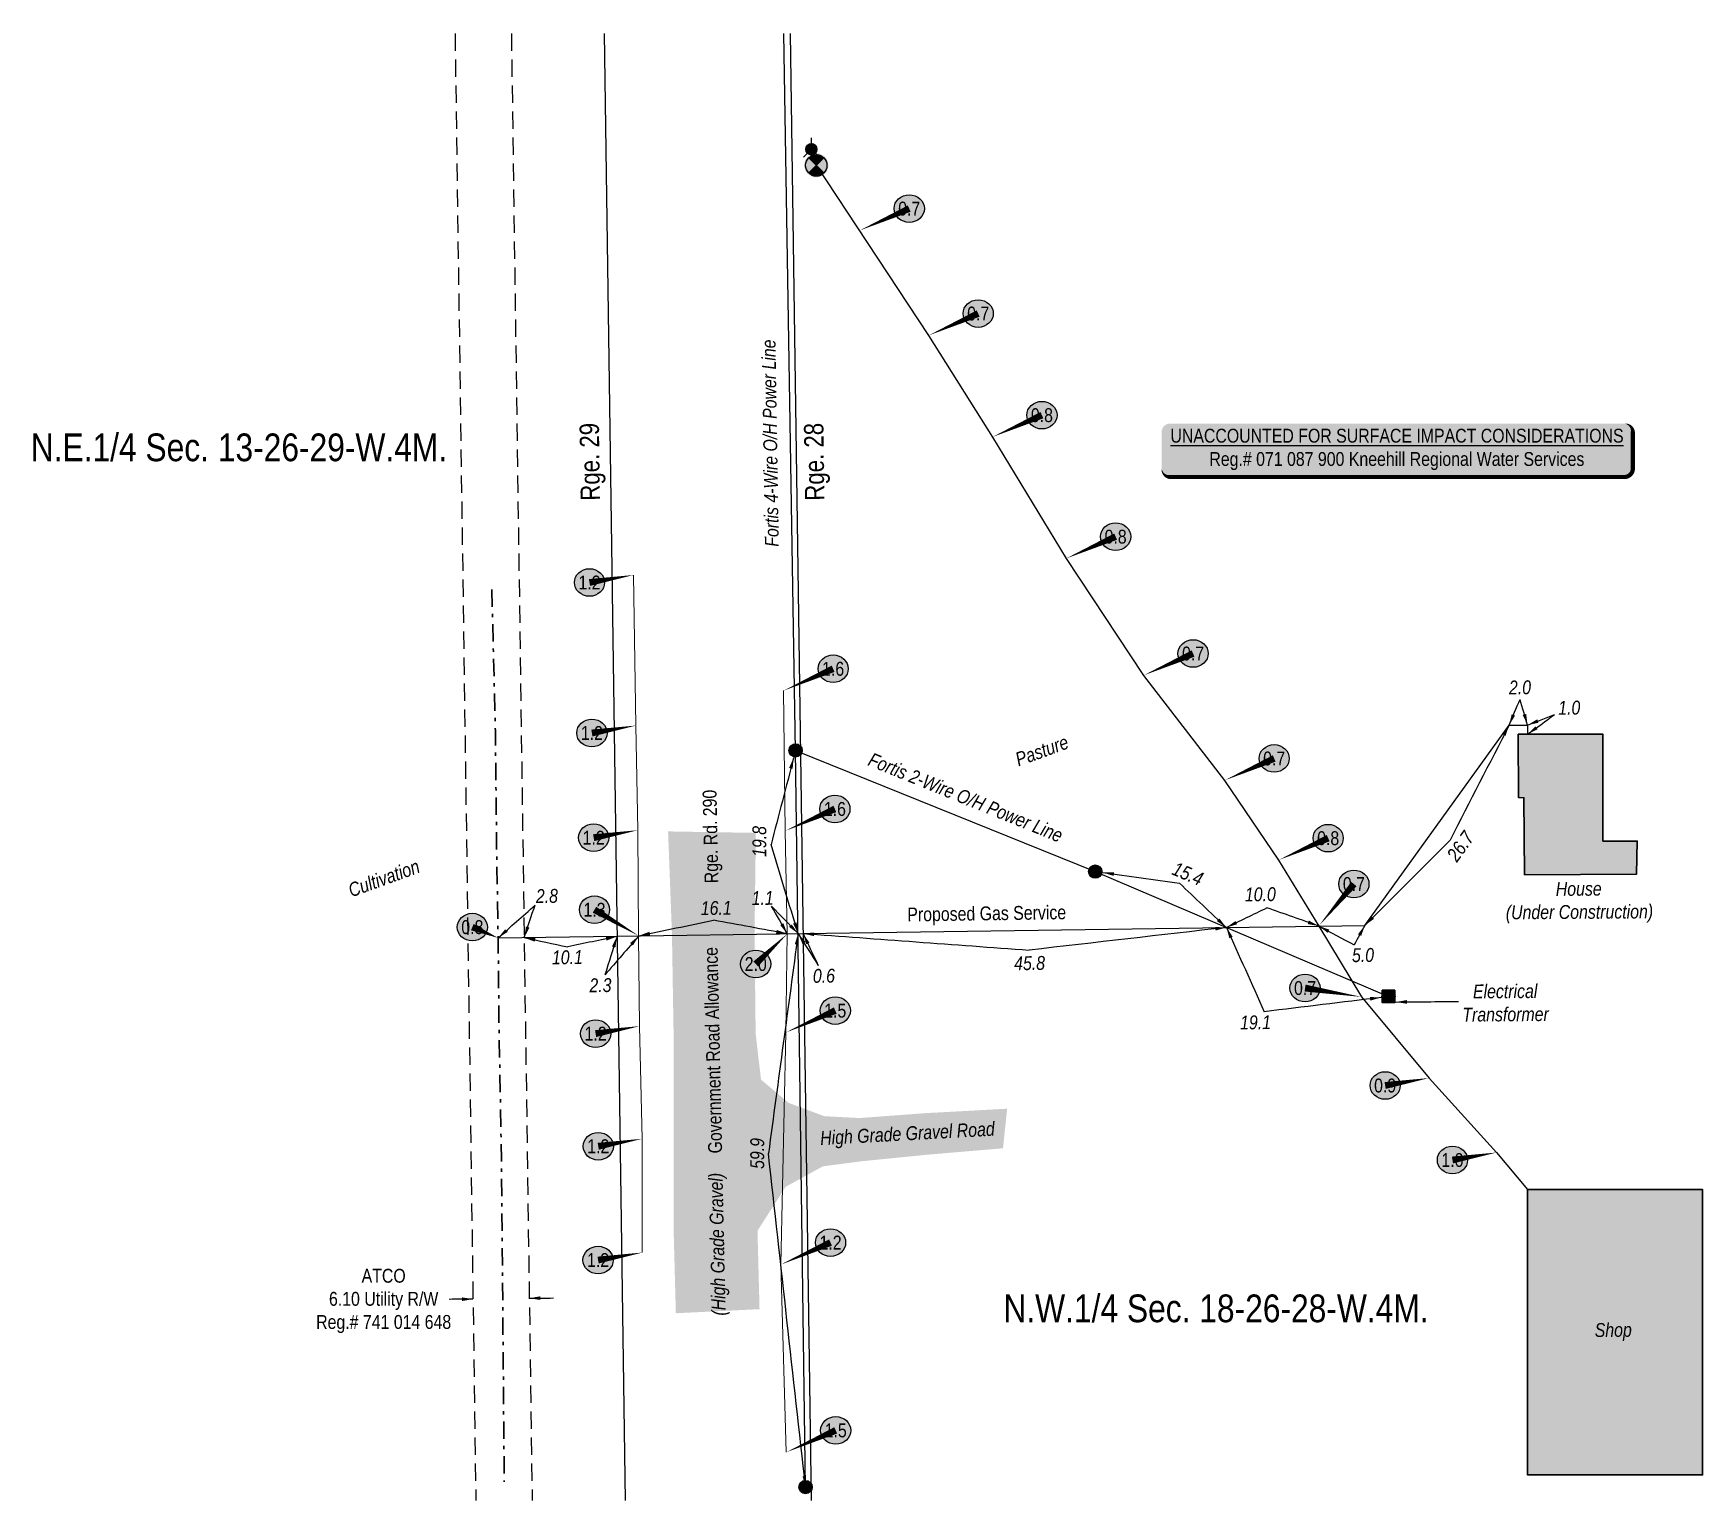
# Model space of a CAD drawing. Extents: x 75474 to 76060, y 5673202 to 5673367.
# Drawn here: x 75879.8 to 76060.3, y 5673203.2 to 5673361.9 of the extents above; entities that cross this region are included whole.
import ezdxf
from ezdxf.enums import TextEntityAlignment as Align

# ---------------------------------------------------------------- set-up
doc = ezdxf.new("R2010")
doc.units = 0
doc.header["$LTSCALE"] = 5
doc.linetypes.add('CENTERLINEX3', pattern=[5, 2.5, -1, 0.5, -1])
doc.linetypes.add('foc-FLOWLINE', pattern=[3.75, 2.5, -1.25])
for name, color, linetype, lineweight, true_color in [('AS-FIBRE-OPTIC', 7, 'foc-FIBREOP', 9, 0xff9c38), ('AS-STRUCTURE', 7, 'Continuous', 30, 0x595959), ('AS-TELUS-ATCO PIPELINES', 7, 'foc-TEL', 9, 0xff9c38), ('EXISTING PIPE IP', 7, 'CENTERLINEX3', 30, 0x3800e0)]:
    doc.layers.add(name, color=color, linetype=linetype, lineweight=lineweight, true_color=true_color)
for name, color, linetype in [('AS-POWER-BURIED-ATCO PIPELINES', 241, 'foc-POWER_BURIED'), ('AS-POWER-EXISTING-PP', 72, 'Continuous'), ('AS-POWER-OH-ATCO PIPELINES', 241, 'foc-OHPOWER'), ('AS-ROADS', 254, 'Continuous'), ('C-FLOWLINE', 13, 'foc-FLOWLINE'), ('C-SYMBOL', 7, 'Continuous'), ('CG-NOTES', 7, 'Continuous'), ('D-TXT', 6, 'Continuous'), ('F-WS-S', 8, 'Continuous'), ('L-ROAD-T', 7, 'Continuous'), ('L-SEC', 7, 'Continuous'), ('P-ELEVATION', 7, 'Continuous'), ('P-PROPOSED', 10, 'Continuous'), ('P-PROPOSED-T', 10, 'Continuous')]:
    doc.layers.add(name, color=color, linetype=linetype)
doc.layers.add('AS-STRUCTURE-H', color=7, linetype='Continuous', true_color=0xa8a8a8)
doc.layers.add('AS-STRUCTURE-T', color=7, linetype='Continuous', true_color=0x454545)
doc.layers.add('T-TEXT', color=48, linetype='Continuous', lineweight=18)
doc.layers.add('T-TIE-T', color=201, linetype='Continuous', lineweight=18)
doc.styles.add('1.0', font='ARIALN.TTF', dxfattribs={"height": 1})
doc.styles.add('175L', font='ARIALN.TTF', dxfattribs={"height": 20})
doc.styles.add('80', font='ARIALN.TTF', dxfattribs={"height": 10})
doc.styles.add('80L', font='ARIALN.TTF', dxfattribs={"height": 10})
doc.styles.add('80LS', font='ARIALNI.TTF', dxfattribs={"height": 10})
doc.styles.add('foc-LtypeFont', font='ARIALN.TTF', dxfattribs={"height": 7.35})
doc.linetypes.add('foc-FIBREOP', pattern='A,10,-1,["FO",foc-LtypeFont,S=0.2,R=0,X=-0.5,Y=-0.75],-2.75', length=13.75)
doc.linetypes.add('foc-OHPOWER', pattern='A,10,-1,["O/P",foc-LtypeFont,S=0.2,R=0,X=-0.5,Y=-0.75],-3.25', length=14.25)
doc.linetypes.add('foc-POWER_BURIED', pattern='A,10,-1,["P",foc-LtypeFont,S=0.2,R=0,X=-0.425,Y=-0.75],-2', length=13)
doc.linetypes.add('foc-TEL', pattern='A,2,-1,["T",foc-LtypeFont,S=0.2,R=0,X=-0.425,Y=-0.75],-1.24,8', length=12.24)
doc.dimstyles.new('Compass 500', dxfattribs={"dimscale": 0.5, "dimtxt": 0.9, "dimasz": 2, "dimexe": 0.2, "dimexo": 0.0625, "dimgap": 0.5, "dimtad": 0, "dimtih": 1, "dimtoh": 1, "dimzin": 0, "dimdsep": 46, "dimtxsty": '1.0', "dimcen": 0.1, "dimse1": 1, "dimse2": 1, "dimclrd": 256, "dimclrt": 256, "dimaunit": 1, "dimadec": 4, "dimazin": 0, "dimtfac": 0.06, "dimtofl": 0, "dimtmove": 0, "dimatfit": 0, "dimfxl": 0.2, "dimtolj": 1, "dimtzin": 0, "dimlwd": -1, "dimarcsym": 0})

msp = doc.modelspace()

# ---------------------------------------------------------------- texts
at = {"layer": 'AS-POWER-OH-ATCO PIPELINES', "ltscale": 0.15, "char_height": 1.4986, "attachment_point": 1, "style": '80L'}
for s, insert, rotation in [('\\pi0.043123;{\\fArial Narrow|b0|i1|c0|p34;Fortis 4-Wire O/H Power Line}', (75958.91, 5673306.33), 90.9303), ('\\pi0.043123;{\\fArial Narrow|b0|i1|c0|p34;Fortis 2-Wire O/H Power Line}', (75970.46, 5673284.19), 337.9692)]:
    msp.add_mtext_dynamic_manual_height_columns(s, width=22.3799, gutter_width=50, heights=[0], dxfattribs=dict(at, insert=insert, rotation=rotation))
at = {"layer": 'AS-STRUCTURE-T', "char_height": 1.4986, "attachment_point": 1, "rotation": 0.3736, "style": '80L'}
for s, width, insert in [('\\pi5.5007;{\\fArial Narrow|b0|i1|c0|p34;House\\P\\pi0.080075;(Under Construction)}', 15.8489, (76038.93, 5673270.09)), ('\\pi1.2835;{\\fArial Narrow|b0|i1|c0|p34;Electrical \\P\\pi0.11861;Transformer}', 9.5215, (76034.19, 5673259.03)), ('\\pi0.070115;{\\fArial Narrow|b0|i1|c0|p34;Shop}', 3.9911, (76048.57, 5673222.42))]:
    msp.add_mtext_dynamic_manual_height_columns(s, width=width, gutter_width=50, heights=[0], dxfattribs=dict(at, insert=insert))
at = {"layer": 'C-FLOWLINE', "insert": (75917.67, 5673224.82), "char_height": 1.4986, "attachment_point": 5, "style": '1.0'}
msp.add_mtext('\\A1;ATCO\\P6.10 Utility R/W\\PReg.# 741 014 648', dxfattribs=at)
at = {"layer": 'C-SYMBOL', "color": 3, "style": '175L'}
for s, p in [('N.E.1/4 Sec. 13-26-29-W.4M.', (75902.02, 5673314.74)), ('N.W.1/4 Sec. 18-26-28-W.4M.', (76007.69, 5673221.62))]:
    msp.add_text(s, height=2.9973, dxfattribs=at).set_placement(p, align=Align.BOTTOM_CENTER)
at = {"layer": 'D-TXT', "color": 3, "char_height": 2.098, "attachment_point": 1, "rotation": 90.8132, "style": '80L'}
for s, insert in [('Rge. 29', (75938.97, 5673311.35)), ('Rge. 28', (75963.24, 5673311.35))]:
    msp.add_mtext_dynamic_manual_height_columns(s, width=8.3379, gutter_width=47.5, heights=[0], dxfattribs=dict(at, insert=insert))
at = {"layer": 'L-ROAD-T', "style": '80L'}
for s, p in [('Rge. Rd. 290', (75953.02, 5673275.05)), ('Government Road Allowance', (75953.28, 5673251.93))]:
    msp.add_text(s, height=1.4986, rotation=91.2627, dxfattribs=at).set_placement(p, align=Align.MIDDLE_CENTER)
at = {"layer": 'P-PROPOSED', "insert": (75974.21, 5673267.36), "char_height": 1.4986, "attachment_point": 1, "rotation": 0.8276, "style": '80L'}
msp.add_mtext_dynamic_manual_height_columns('\\pi0.081141;Proposed Gas Service', width=17.134, gutter_width=50, heights=[0], dxfattribs=at)
at = {"layer": 'T-TEXT', "style": '80LS'}
for s, rotation, p in [('High Grade Gravel Road', 3.1107, (75974.31, 5673242.94)), ('(High Grade Gravel)', 91.2627, (75953.74, 5673230.95))]:
    msp.add_text(s, height=1.4986, rotation=rotation, dxfattribs=at).set_placement(p, align=Align.MIDDLE_CENTER)
at = {"layer": 'T-TEXT', "char_height": 1.4986, "attachment_point": 1, "rotation": 20, "style": '80L'}
for s, insert in [('\\pi0.051548;{\\fArial Narrow|b0|i1|c0|p34;Pasture}', (75985.77, 5673284.01)), ('\\pi-0.96203;{\\fArial Narrow|b0|i1|c0|p34;Cultivation}', (75914.58, 5673270.2))]:
    msp.add_mtext_dynamic_manual_height_columns(s, width=5.8943, gutter_width=50, heights=[0], dxfattribs=dict(at, insert=insert))
at = {"layer": 'T-TIE-T', "char_height": 1.4986, "attachment_point": 1, "style": '80L'}
for s, width, insert, rotation in [('\\pi0.059185;{\\fArial Narrow|b0|i1|c0|p34;2.0}', 2.4205, (76039.3, 5673291.91), 0.8133), ('\\pi0.13586;{\\fArial Narrow|b0|i1|c0|p34;1.0}', 2.4205, (76044.55, 5673289.71), 0.8133), ('\\pi-0.34717;{\\fArial Narrow|b0|i1|c0|p34;19.8}', 2.4062, (75957.55, 5673273.19), 89.9303), ('\\pi-0.45145;{\\fArial Narrow|b0|i1|c0|p34;26.7}', 2.4062, (76032.8, 5673273.44), 54.2572), ('\\pi0.13627;{\\fArial Narrow|b0|i1|c0|p34;15.4}', 3.3373, (76003.27, 5673272.42), 336.9599), ('\\pi0.053556;{\\fArial Narrow|b0|i1|c0|p34;2.8}', 2.4062, (75934.07, 5673269.35), 0.8133), ('\\pi0.20127;{\\fArial Narrow|b0|i1|c0|p34;1.1}', 2.4062, (75957.25, 5673269.13), 0.8133), ('\\pi-0.34871;{\\fArial Narrow|b0|i1|c0|p34;10.0}', 2.4062, (76011.15, 5673269.53), 0.8133), ('\\pi-0.27613;{\\fArial Narrow|b0|i1|c0|p34;16.1}', 2.4062, (75952.23, 5673268.05), 0.8133), ('\\pi-0.27613;{\\fArial Narrow|b0|i1|c0|p34;10.1}', 2.4062, (75936.13, 5673262.72), 0.8133), ('\\pi-0.43509;{\\fArial Narrow|b0|i1|c0|p34;45.8}', 2.4062, (75986.28, 5673262.09), 0.8133), ('\\pi0.061223;{\\fArial Narrow|b0|i1|c0|p34;5.0}', 2.4062, (76022.32, 5673262.96), 0.8133), ('\\pi0.059179;{\\fArial Narrow|b0|i1|c0|p34;2.3}', 2.4062, (75939.85, 5673259.7), 0.8133), ('\\pi0.05969;{\\fArial Narrow|b0|i1|c0|p34;0.6}', 2.4062, (75964.02, 5673260.72), 0.8133), ('\\pi-0.27613;{\\fArial Narrow|b0|i1|c0|p34;19.1}', 2.4062, (76010.56, 5673255.68), 0.8133), ('\\pi-0.40391;{\\fArial Narrow|b0|i1|c0|p34;59.9}', 2.4062, (75957.32, 5673239.5), 89.9303)]:
    msp.add_mtext_dynamic_manual_height_columns(s, width=width, gutter_width=50, heights=[0], dxfattribs=dict(at, insert=insert, rotation=rotation))

# ---------------------------------------------------------------- blocks, each defined once
blk = doc.blocks.new('POWERPOLE')
h = blk.add_hatch(color=255)
edge = h.paths.add_edge_path()
edge.add_arc((0, 0), 0.96, 0, 360)
at = {"linetype": 'Continuous'}
for p, q in [((0.68, -0.68), (-0.68, 0.68)), ((-0.68, -0.68), (0.68, 0.68))]:
    blk.add_line(p, q, dxfattribs=at)
blk.add_circle((0, 0), 0.96, dxfattribs=at)
blk = doc.blocks.new('*U424')
at = {"layer": 'P-ELEVATION'}
h = blk.add_hatch(color=111, dxfattribs=at)
h.dxf.hatch_style = 1
edge = h.paths.add_edge_path()
edge.add_ellipse((0, 0), major_axis=(-10.9, 0), ratio=0.913794, start_angle=0, end_angle=360)
at = {"layer": 'P-ELEVATION', "color": 7, "flags": 128}
blk.add_lwpolyline([(0, 0, 5, 0, 0), (18.6, -7.8, 0, 0, 0)], format="xyseb", dxfattribs=at)
at = {"layer": 'P-ELEVATION', "color": 7}
blk.add_ellipse((0, 0), major_axis=(-10.9, 0), ratio=0.913794, dxfattribs=at)
at = {"layer": 'P-ELEVATION', "style": '80'}
blk.add_attdef('BEND', text='', height=10, dxfattribs=at).set_placement((0, 0), align=Align.MIDDLE_CENTER)
blk = doc.blocks.new('*U425')
at = {"layer": 'P-ELEVATION'}
h = blk.add_hatch(color=111, dxfattribs=at)
h.dxf.hatch_style = 1
edge = h.paths.add_edge_path()
edge.add_ellipse((0, 0), major_axis=(-10.9, 0), ratio=0.913794, start_angle=0, end_angle=360)
at = {"layer": 'P-ELEVATION', "color": 7, "flags": 128}
blk.add_lwpolyline([(0, 0, 5, 0, 0), (31.8, 5.4, 0, 0, 0)], format="xyseb", dxfattribs=at)
at = {"layer": 'P-ELEVATION', "color": 7}
blk.add_ellipse((0, 0), major_axis=(-10.9, 0), ratio=0.913794, dxfattribs=at)
at = {"layer": 'P-ELEVATION', "style": '80'}
blk.add_attdef('BEND', text='', height=10, dxfattribs=at).set_placement((0, 0), align=Align.MIDDLE_CENTER)
blk = doc.blocks.new('*U426')
at = {"layer": 'P-ELEVATION'}
h = blk.add_hatch(color=111, dxfattribs=at)
h.dxf.hatch_style = 1
edge = h.paths.add_edge_path()
edge.add_ellipse((0, 0), major_axis=(-10.9, 0), ratio=0.913794, start_angle=0, end_angle=360)
at = {"layer": 'P-ELEVATION', "color": 7, "flags": 128}
blk.add_lwpolyline([(0, 0, 5, 0, 0), (31.8, -18.8, 0, 0, 0)], format="xyseb", dxfattribs=at)
at = {"layer": 'P-ELEVATION', "color": 7}
blk.add_ellipse((0, 0), major_axis=(-10.9, 0), ratio=0.913794, dxfattribs=at)
at = {"layer": 'P-ELEVATION', "style": '80'}
blk.add_attdef('BEND', text='', height=10, dxfattribs=at).set_placement((0, 0), align=Align.MIDDLE_CENTER)
blk = doc.blocks.new('*U427')
at = {"layer": 'P-ELEVATION'}
h = blk.add_hatch(color=111, dxfattribs=at)
h.dxf.hatch_style = 1
edge = h.paths.add_edge_path()
edge.add_ellipse((0, 0), major_axis=(-10.9, 0), ratio=0.913794, start_angle=0, end_angle=360)
at = {"layer": 'P-ELEVATION', "color": 7, "flags": 128}
blk.add_lwpolyline([(0, 0, 5, 0, 0), (-35.8, -15.8, 0, 0, 0)], format="xyseb", dxfattribs=at)
at = {"layer": 'P-ELEVATION', "color": 7}
blk.add_ellipse((0, 0), major_axis=(-10.9, 0), ratio=0.913794, dxfattribs=at)
at = {"layer": 'P-ELEVATION', "style": '80'}
blk.add_attdef('BEND', text='', height=10, dxfattribs=at).set_placement((0, 0), align=Align.MIDDLE_CENTER)
blk = doc.blocks.new('*U446')
at = {"layer": 'P-ELEVATION'}
h = blk.add_hatch(color=111, dxfattribs=at)
h.dxf.hatch_style = 1
edge = h.paths.add_edge_path()
edge.add_ellipse((0, 0), major_axis=(-10.9, 0), ratio=0.913794, start_angle=0, end_angle=360)
at = {"layer": 'P-ELEVATION', "color": 7, "flags": 128}
blk.add_lwpolyline([(0, 0, 5, 0, 0), (22.8, 21.8, 0, 0, 0)], format="xyseb", dxfattribs=at)
at = {"layer": 'P-ELEVATION', "color": 7}
blk.add_ellipse((0, 0), major_axis=(-10.9, 0), ratio=0.913794, dxfattribs=at)
at = {"layer": 'P-ELEVATION', "style": '80'}
blk.add_attdef('BEND', text='', height=10, dxfattribs=at).set_placement((0, 0), align=Align.MIDDLE_CENTER)
blk = doc.blocks.new('*U444')
at = {"layer": 'P-ELEVATION'}
h = blk.add_hatch(color=111, dxfattribs=at)
h.dxf.hatch_style = 1
edge = h.paths.add_edge_path()
edge.add_ellipse((0, 0), major_axis=(-10.9, 0), ratio=0.913794, start_angle=0, end_angle=360)
at = {"layer": 'P-ELEVATION', "color": 7, "flags": 128}
blk.add_lwpolyline([(0, 0, 5, 0, 0), (-25.4, -30.3, 0, 0, 0)], format="xyseb", dxfattribs=at)
at = {"layer": 'P-ELEVATION', "color": 7}
blk.add_ellipse((0, 0), major_axis=(-10.9, 0), ratio=0.913794, dxfattribs=at)
at = {"layer": 'P-ELEVATION', "style": '80'}
blk.add_attdef('BEND', text='', height=10, dxfattribs=at).set_placement((0, 0), align=Align.MIDDLE_CENTER)
blk = doc.blocks.new('*U445')
at = {"layer": 'P-ELEVATION'}
h = blk.add_hatch(color=111, dxfattribs=at)
h.dxf.hatch_style = 1
edge = h.paths.add_edge_path()
edge.add_ellipse((0, 0), major_axis=(-10.9, 0), ratio=0.913794, start_angle=0, end_angle=360)
at = {"layer": 'P-ELEVATION', "color": 7, "flags": 128}
blk.add_lwpolyline([(0, 0, 5, 0, 0), (40.7, -6.4, 0, 0, 0)], format="xyseb", dxfattribs=at)
at = {"layer": 'P-ELEVATION', "color": 7}
blk.add_ellipse((0, 0), major_axis=(-10.9, 0), ratio=0.913794, dxfattribs=at)
at = {"layer": 'P-ELEVATION', "style": '80'}
blk.add_attdef('BEND', text='', height=10, dxfattribs=at).set_placement((0, 0), align=Align.MIDDLE_CENTER)
blk = doc.blocks.new('WAT')
h = blk.add_hatch(color=255)
h.dxf.hatch_style = 1
edge = h.paths.add_edge_path()
edge.add_arc((0, 0), 0.9, 0, 360)
at = {"color": 170}
for p, q in [((0, 0.82), (0, 1.63)), ((-0.58, -0.58), (-1.15, -1.15)), ((0.58, -0.58), (1.15, -1.15))]:
    blk.add_line(p, q, dxfattribs=at)
blk.add_circle((0, 0), 0.8, dxfattribs=at)
blk = doc.blocks.new('*X419')
at = {"color": 0}
for p, q in [((102.12, -2061.56), (108.81, -2061.56)), ((102.18, -2061.72), (108.75, -2061.72)), ((102.29, -2061.41), (108.64, -2061.41)), ((102.33, -2061.87), (108.59, -2061.87)), ((102.47, -2061.25), (108.45, -2061.25)), ((102.49, -2062.03), (108.44, -2062.03)), ((102.65, -2062.19), (108.28, -2062.19)), ((102.68, -2061.09), (108.25, -2061.09)), ((102.8, -2062.34), (108.13, -2062.34)), ((102.92, -2060.94), (108.01, -2060.94)), ((102.96, -2062.5), (107.97, -2062.5)), ((103.12, -2062.66), (107.81, -2062.66)), ((103.18, -2060.78), (107.75, -2060.78)), ((103.27, -2062.81), (107.66, -2062.81)), ((103.5, -2060.62), (107.43, -2060.62)), ((103.89, -2060.47), (107.03, -2060.47)), ((104.45, -2060.31), (106.48, -2060.31)), ((102.11, -2068.44), (108.82, -2068.44)), ((102.19, -2068.28), (108.74, -2068.28)), ((102.28, -2068.59), (108.65, -2068.59)), ((102.34, -2068.12), (108.58, -2068.12)), ((102.46, -2068.75), (108.47, -2068.75)), ((102.5, -2067.97), (108.43, -2067.97)), ((102.66, -2067.81), (108.27, -2067.81)), ((102.67, -2068.91), (108.26, -2068.91)), ((102.81, -2067.66), (108.12, -2067.66)), ((102.9, -2069.06), (108.03, -2069.06)), ((102.97, -2067.5), (107.96, -2067.5)), ((103.13, -2067.34), (107.8, -2067.34)), ((103.17, -2069.22), (107.76, -2069.22)), ((103.28, -2067.19), (107.65, -2067.19)), ((103.43, -2062.97), (107.5, -2062.97)), ((103.44, -2067.03), (107.49, -2067.03)), ((103.48, -2069.37), (107.45, -2069.37)), ((103.58, -2063.12), (107.34, -2063.12)), ((103.59, -2066.87), (107.33, -2066.87)), ((103.74, -2063.28), (107.19, -2063.28)), ((103.75, -2066.72), (107.18, -2066.72)), ((103.87, -2069.53), (107.06, -2069.53)), ((103.9, -2063.44), (107.03, -2063.44)), ((103.91, -2066.56), (107.02, -2066.56)), ((104.05, -2063.59), (106.88, -2063.59)), ((104.06, -2066.41), (106.87, -2066.41)), ((104.21, -2063.75), (106.72, -2063.75)), ((104.22, -2066.25), (106.71, -2066.25)), ((104.37, -2063.91), (106.56, -2063.91)), ((104.38, -2066.09), (106.55, -2066.09)), ((104.41, -2069.69), (106.52, -2069.69)), ((104.52, -2064.06), (106.41, -2064.06)), ((104.53, -2065.94), (106.4, -2065.94)), ((104.68, -2064.22), (106.25, -2064.22)), ((104.69, -2065.78), (106.24, -2065.78)), ((104.83, -2064.37), (106.09, -2064.37)), ((104.84, -2065.62), (106.08, -2065.62)), ((104.99, -2064.53), (105.94, -2064.53)), ((105, -2065.47), (105.93, -2065.47)), ((105.15, -2064.69), (105.78, -2064.69)), ((105.16, -2065.31), (105.77, -2065.31)), ((105.3, -2064.84), (105.63, -2064.84)), ((105.31, -2065.16), (105.62, -2065.16))]:
    blk.add_line(p, q, dxfattribs=at)
blk = doc.blocks.new('red conduit')
h = blk.add_hatch(color=255)
h.dxf.hatch_style = 1
edge = h.paths.add_edge_path()
edge.add_arc((0, 0), 1.74, 0, 360)
at = {"color": 240}
for p, q in [((1.09, -1.09), (-1.09, 1.09)), ((-1.09, -1.09), (1.09, 1.09))]:
    blk.add_line(p, q, dxfattribs=at)
blk.add_circle((0, 0), 1.54, dxfattribs=at)
at = {"color": 240, "xscale": 0.3200000000000001, "yscale": 0.3200000000000001, "zscale": 0.3200000000000001}
blk.add_blockref('*X419', (-33.75, 660.8), dxfattribs=at)
blk = doc.blocks.new('*U442')
h = blk.add_hatch(color=255)
edge = h.paths.add_edge_path()
edge.add_line((-164, -20), (164, -20))
edge.add_arc((164, -14), 6, 270, 360)
edge.add_line((170, -14), (170, 12.5))
edge.add_arc((164, 12.5), 6, 0, 90)
edge.add_line((164, 18.5), (-164, 18.5))
edge.add_arc((-164, 12.5), 6, 90, 180)
edge.add_line((-170, 12.5), (-170, -14))
edge.add_arc((-164, -14), 6, 180, 270)
at = {"color": 1, "flags": 128}
blk.add_lwpolyline([(-164, -20, 3, 3, 0), (164, -20, 3, 3, 0.414214), (170, -14, 3, 3, 0), (170, 12.5, 3, 0, 0.414214), (164, 18.5, 0, 0, 0), (-164, 18.5, 0, 0, 0.414214), (-170, 12.5, 0, 0, 0), (-170, -14, 0, 3, 0.414214)], format="xyseb", close=True, dxfattribs=at)
for points in [[(-73, 7.8, 0, 7.5, 0), (0, 0, 0, 0, 0)], [(88.5, 6.1, 0, 7.5, 0), (0, 0, 0, 0, 0)]]:
    blk.add_lwpolyline(points, format="xyseb", dxfattribs=at)
at = {"color": 1, "style": '80'}
blk.add_attdef('ENTER_TEXT_001', (-26.8, -4.9), '', height=10, dxfattribs=at)

# ---------------------------------------------------------------- hatches: boundary and pattern name
at = {"layer": 'AS-ROADS'}
h = msp.add_hatch(color=256, dxfattribs=at)
h.dxf.hatch_style = 1
h.paths.add_polyline_path([(75958.32, 5673223.93), (75958.1, 5673232.42), (75961.15, 5673237.17), (75965.18, 5673239.38), (75969.31, 5673239.92), (75976.29, 5673240.62), (75984.65, 5673241.33), (75985.1, 5673245.61), (75976.29, 5673245.13), (75969.15, 5673244.6), (75965.33, 5673244.8), (75961.46, 5673246.24), (75958.48, 5673248.76), (75957.9, 5673253.73), (75957.78, 5673264.49), (75957.92, 5673275.44), (75948.43, 5673275.6), (75948.85, 5673264.44), (75949.02, 5673254.03), (75949.05, 5673242.54), (75949.04, 5673232.14), (75949.27, 5673223.49)])
at = {"layer": 'AS-STRUCTURE-H'}
h = msp.add_hatch(color=256, dxfattribs=at)
h.dxf.hatch_style = 1
h.paths.add_polyline_path([(76041.04, 5673270.89), (76040.98, 5673279.24), (76040.4, 5673279.27), (76040.38, 5673286.1), (76049.52, 5673286.12), (76049.54, 5673274.55), (76053.25, 5673274.56), (76053.16, 5673270.97)])
h = msp.add_hatch(color=256, dxfattribs=at)
h.dxf.hatch_style = 1
h.paths.add_polyline_path([(76025.66, 5673258.43), (76027.01, 5673258.43), (76027.01, 5673257.09), (76025.66, 5673257.09)])
h = msp.add_hatch(color=256, dxfattribs=at)
h.dxf.hatch_style = 1
h.paths.add_polyline_path([(76041.39, 5673236.87), (76060.31, 5673236.87), (76060.31, 5673206), (76041.39, 5673206)])

# ---------------------------------------------------------------- linework, layer by layer
at = {"layer": 'AS-FIBRE-OPTIC', "ltscale": 0.15, "flags": 128}
msp.add_lwpolyline([(75961.2, 5673208.45), (75960.64, 5673228.77), (75961.15, 5673253.85), (75961.32, 5673264.53), (75961.11, 5673275.67), (75960.91, 5673290.83)], dxfattribs=at)
at = {"layer": 'AS-POWER-BURIED-ATCO PIPELINES', "ltscale": 0.15, "flags": 128}
msp.add_lwpolyline([(75964.46, 5673347.64), (75976.61, 5673329.25), (75983.5, 5673318.25), (75991.47, 5673305.11), (75999.85, 5673292.47), (76008.62, 5673281.12), (76014.46, 5673272.5), (76018.8, 5673265.37), (76023.43, 5673257.7), (76030.75, 5673248.92), (76038.03, 5673240.87), (76041.39, 5673236.87)], dxfattribs=at)
at = {"layer": 'AS-POWER-OH-ATCO PIPELINES', "ltscale": 0.15, "flags": 128}
for points in [[(75963.3, 5673204.69), (75962.22, 5673284.36), (75960.96, 5673361.91)], [(75962.22, 5673284.36), (75994.63, 5673271.25), (76026.34, 5673257.76)]]:
    msp.add_lwpolyline(points, dxfattribs=at)
at = {"layer": 'AS-STRUCTURE', "flags": 128}
for points in [[(76041.04, 5673270.89), (76040.98, 5673279.24), (76040.4, 5673279.27), (76040.38, 5673286.1), (76049.52, 5673286.12), (76049.54, 5673274.55), (76053.25, 5673274.56), (76053.16, 5673270.97)], [(76025.66, 5673258.43), (76027.01, 5673258.43), (76027.01, 5673257.09), (76025.66, 5673257.09)], [(76041.39, 5673236.87), (76060.31, 5673236.87), (76060.31, 5673206), (76041.39, 5673206)]]:
    msp.add_lwpolyline(points, close=True, dxfattribs=at)
at = {"layer": 'AS-TELUS-ATCO PIPELINES', "ltscale": 0.15, "flags": 128}
msp.add_lwpolyline([(75945.63, 5673230.05), (75945.64, 5673242.36), (75945.35, 5673254.54), (75945.24, 5673264.31), (75945.15, 5673275.73), (75944.96, 5673287.04), (75944.69, 5673303.33)], dxfattribs=at)
at = {"layer": 'C-FLOWLINE', "ltscale": 0.15, "elevation": 1109.28, "flags": 128}
for points in [[(75925.39, 5673361.91), (75927.64, 5673203.22)], [(75931.48, 5673361.91), (75933.73, 5673203.22)]]:
    msp.add_lwpolyline(points, dxfattribs=at)
at = {"layer": 'EXISTING PIPE IP', "ltscale": 0.15, "flags": 128}
msp.add_lwpolyline([(75929.37, 5673301.76), (75929.75, 5673286.53), (75929.88, 5673274.29), (75930.05, 5673264.08), (75930.15, 5673254.22), (75930.41, 5673240.15), (75930.71, 5673205.27)], dxfattribs=at)
at = {"layer": 'L-SEC', "elevation": 1109.28, "flags": 128}
for points in [[(75941.53, 5673361.91), (75943.79, 5673203.22)], [(75961.64, 5673361.91), (75963.89, 5673203.22)]]:
    msp.add_lwpolyline(points, dxfattribs=at)
at = {"layer": 'P-PROPOSED-T', "flags": 128}
msp.add_lwpolyline([(75930.05, 5673264.08), (75942.92, 5673264.27), (75963.02, 5673264.56), (76008.79, 5673265.22), (76023.79, 5673265.44), (76039.38, 5673287.09), (76041.38, 5673287.1), (76041.38, 5673286.1)], dxfattribs=at)

# ---------------------------------------------------------------- block references
at = {"xscale": 0.7493248770000003, "yscale": 0.7493248770000003, "zscale": 0.7493248770000003}
msp.add_blockref('red conduit', (75964.46, 5673347.64), dxfattribs=at)
at = {"xscale": 0.1498770824707225, "yscale": 0.1498770824707225, "zscale": 0.1498770824707225}
for name, p, values in [('*U427', (75974.51, 5673342.96, -1111.63), {'BEND': '0.7'}), ('*U427', (75981.97, 5673331.61, -1111.63), {'BEND': '0.7'}), ('*U427', (75988.86, 5673320.62, -1111.63), {'BEND': '0.8'}), ('*U427', (75996.83, 5673307.48, -1111.63), {'BEND': '0.8'}), ('*U425', (75939.93, 5673302.52, -1111.63), {'BEND': '1.2'}), ('*U427', (76005.21, 5673294.84, -1111.63), {'BEND': '0.7'}), ('*U427', (75966.28, 5673293.19, -1111.63), {'BEND': '1.6'}), ('*U425', (75940.19, 5673286.24), {'BEND': '1.2'}), ('*U427', (76013.98, 5673283.49, -1111.63), {'BEND': '0.7'}), ('*U427', (75966.47, 5673278.03, -1111.63), {'BEND': '1.6'}), ('*U425', (75940.38, 5673274.92), {'BEND': '1.2'}), ('*U427', (76019.82, 5673274.87, -1111.63), {'BEND': '0.8'}), ('*U444', (76022.6, 5673269.91, -1111.63), {'BEND': '0.7'}), ('*U426', (75940.47, 5673267.13), {'BEND': '1.3'}), ('*U424', (75927.26, 5673265.25, -1111.63), {'BEND': '0.8'}), ('*U446', (75957.91, 5673261.26, -1111.63), {'BEND': '2.0'}), ('*U445', (76017.32, 5673258.66), {'BEND': '0.7'}), ('*U427', (75966.51, 5673256.22, -1111.63), {'BEND': '1.5'}), ('*U425', (75940.59, 5673253.73), {'BEND': '1.2'}), ('*U425', (76025.98, 5673248.12), {'BEND': '0.9'}), ('*U425', (75940.88, 5673241.55), {'BEND': '1.2'}), ('*U425', (76033.26, 5673240.06), {'BEND': '1.0'}), ('*U427', (75966, 5673231.13, -1111.63), {'BEND': '1.2'}), ('*U425', (75940.86, 5673229.24), {'BEND': '1.2'}), ('*U427', (75966.56, 5673210.82, -1111.63), {'BEND': '1.5'})]:
    msp.add_blockref(name, p, dxfattribs=at).add_auto_attribs(values)
at = {"layer": 'AS-POWER-EXISTING-PP', "color": 3, "xscale": 0.7493248770000005, "yscale": 0.7493248770000005, "zscale": 0.7493248770000005}
for p in [(75962.22, 5673284.36), (75994.63, 5673271.25), (76026.34, 5673257.76), (75963.3, 5673204.69)]:
    msp.add_blockref('POWERPOLE', p, dxfattribs=at)
at = {"layer": 'CG-NOTES'}
ref = msp.add_blockref('*U442', (76027.29, 5673316.93), dxfattribs=dict(at, xscale=0.1498649754, yscale=0.1498649754, zscale=0.1498649754))
ref.add_attrib('ENTER_TEXT_001', '%%UUNACCOUNTED FOR SURFACE IMPACT CONSIDERATIONS', (76002.76, 5673317.65), dxfattribs={"layer": '0', "color": 1, "height": 1.4986, "style": '80'})
ref.add_attrib('ENTER_TEXT_002', 'Reg.# 071 087 900 Kneehill Regional Water Services', (76006.97, 5673315.13), dxfattribs={"layer": '0', "color": 1, "height": 1.4986, "style": '80'})
at = {"layer": 'F-WS-S', "xscale": 0.7493248770000005, "yscale": 0.7493248770000005, "zscale": 0.7493248770000005}
msp.add_blockref('WAT', (75963.93, 5673349.38), dxfattribs=at)

msp.set_redraw_order([(e.dxf.handle, doc.entitydb.next_handle()) for e in msp.query("TEXT MTEXT ATTDEF DIMENSION ARC_DIMENSION")])  # texts and dimensions are drawn at this point

# ---------------------------------------------------------------- leaders
at = {"layer": 'AS-STRUCTURE-T', "path_type": 1}
msp.add_leader([(76027.13, 5673257.15), (76033.9, 5673257.21)], dimstyle='Compass 500', override={"dimscale": 0.6}, dxfattribs=at)
at = {"layer": 'C-FLOWLINE', "path_type": 1}
for points in [[(75927.33, 5673225.02), (75924.74, 5673224.99)], [(75933.42, 5673225.11), (75936.02, 5673225.14)]]:
    msp.add_leader(points, dimstyle='Compass 500', override={"dimscale": 0.6}, dxfattribs=at)
at = {"layer": 'T-TIE-T', "path_type": 1}
for points in [[(76039.38, 5673287.09), (76040.57, 5673289.88)], [(76041.38, 5673287.1), (76040.57, 5673289.88)], [(76039.38, 5673287.09), (76033.02, 5673274.67)], [(76041.38, 5673287.1), (76044.31, 5673288.26)], [(76041.38, 5673286.1), (76044.31, 5673288.26)], [(75962.01, 5673283.58), (75959.57, 5673274.19)], [(75962.49, 5673264.55), (75959.57, 5673274.19)], [(76023.79, 5673265.44), (76033.02, 5673274.67)], [(75995.45, 5673271.15), (76003.73, 5673270)], [(76008.79, 5673265.22), (76003.73, 5673270)], [(75930.05, 5673264.08), (75934.04, 5673267.62)], [(75932.87, 5673264.12), (75934.04, 5673267.62)], [(75961.32, 5673264.53), (75959.63, 5673267.51)], [(75962.49, 5673264.55), (75959.63, 5673267.51)], [(76008.81, 5673265.21), (76013.19, 5673267.34)], [(76018.8, 5673265.37), (76013.19, 5673267.34)], [(75945.27, 5673264.31), (75953.33, 5673266)], [(75961.32, 5673264.53), (75953.33, 5673266)], [(76008.81, 5673265.21), (75987.48, 5673262.76)], [(76008.82, 5673265.22), (76012.9, 5673256.1)], [(76018.8, 5673265.37, -1111.63), (76022.63, 5673263.33, -1111.63)], [(76023.79, 5673265.44), (76022.63, 5673263.33)], [(75932.87, 5673264.12), (75937.57, 5673263.11)], [(75942.91, 5673264.24), (75937.57, 5673263.11)], [(75945.27, 5673264.31), (75941.59, 5673260.08)], [(75942.91, 5673264.24), (75941.59, 5673260.08)], [(75962.49, 5673264.55), (75959.28, 5673240.75)], [(75962.49, 5673264.55), (75964.67, 5673261.11)], [(75963.03, 5673264.56), (75987.48, 5673262.76)], [(75963.03, 5673264.56), (75964.67, 5673261.11)], [(76025.54, 5673257.64), (76012.9, 5673256.1)], [(75963.3, 5673204.69), (75959.28, 5673240.75)]]:
    msp.add_leader(points, dimstyle='Compass 500', override={"dimscale": 0.6}, dxfattribs=at)

doc.saveas('drawing.dxf')
